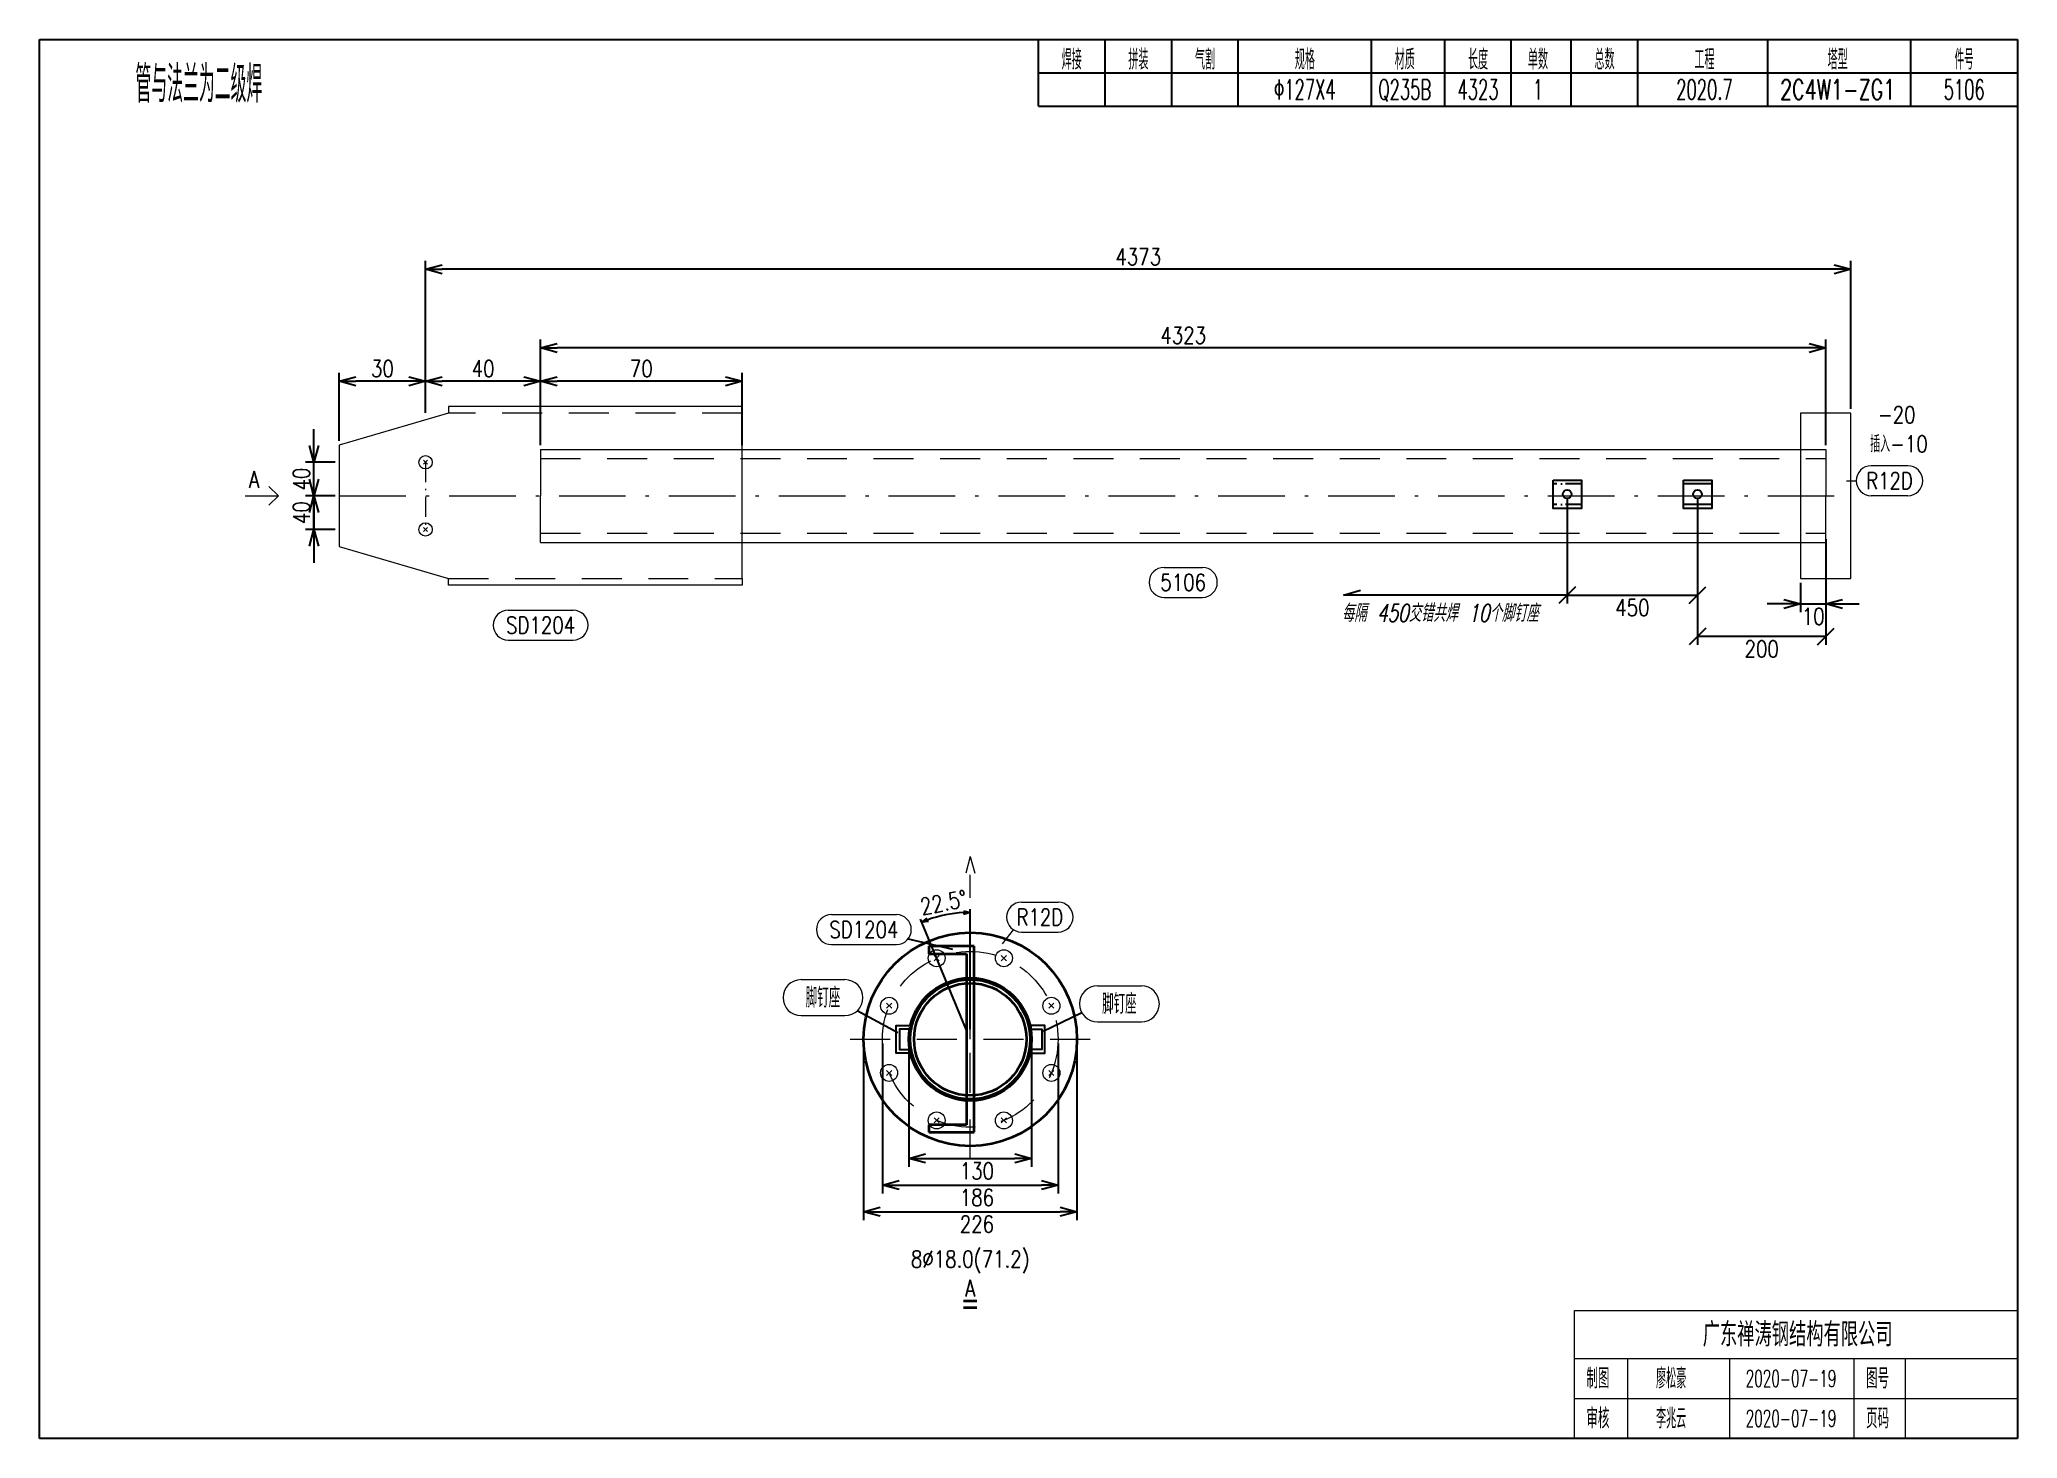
# Model space of a CAD drawing. Extents: x 154981 to 165753, y -86801 to -82885.
# Drawn here: x 157975.1 to 158272.1, y -84766.7 to -84556.7 of the extents above; entities that cross this region are included whole.
import ezdxf
from ezdxf.enums import TextEntityAlignment as Align

# ---------------------------------------------------------------- set-up
doc = ezdxf.new("R2010")
doc.units = 0
doc.header["$MEASUREMENT"] = 0
for name, pattern in [('ACAD_ISO10W100', [18, 12, -3, 0, -3]), ('一点画线', [5.2, 3, -1, 0.2, -1]), ('长一点画线', [16.5, 10, -3, 0.5, -3]), ('长虚线', [10, 6, -4])]:
    doc.linetypes.add(name, pattern=pattern)
doc.layers.get('0').update_dxf_attribs({"linetype": 'CONTINUOUS', "lineweight": 25})
doc.layers.get('Defpoints').update_dxf_attribs({"linetype": 'CONTINUOUS'})
doc.layers.add('12', color=7, linetype='CONTINUOUS')
doc.layers.add('4', color=7, linetype='CONTINUOUS', lineweight=25)
doc.layers.add('5', color=7, linetype='CONTINUOUS', lineweight=25)
doc.styles.add('DimFont', font='simplex.shx', dxfattribs={"width": 0.8, "bigfont": 'gbhzfs.shx'})
doc.styles.add('hz', font='txt.shx', dxfattribs={"width": 0.7, "oblique": 12, "bigfont": 'hztxt.shx'})
doc.styles.get("Standard").update_dxf_attribs({"font": 'simplex.shx', "width": 0.7, "height": 3, "bigfont": 'gbhzfs.shx'})
doc.dimstyles.new('DHDxfDimStyleOblique', dxfattribs={"dimtxt": 2.5, "dimasz": 2.5, "dimexe": 1.25, "dimexo": 0.625, "dimtad": 2, "dimtxsty": 'DimFont', "dimblk": 'OBLIQUE', "dimblk1": 'OBLIQUE', "dimblk2": 'OBLIQUE', "dimcen": 2.5, "dimadec": 0, "dimazin": 0, "dimtfac": 1, "dimtmove": 0, "dimatfit": 3, "dimfxl": 0, "dimarcsym": 0})
doc.dimstyles.new('DHDxfDimStyleOpen30', dxfattribs={"dimtxt": 2.5, "dimasz": 2.5, "dimexe": 1.25, "dimexo": 0.625, "dimtad": 2, "dimtxsty": 'DimFont', "dimblk": 'OPEN30', "dimblk1": 'OPEN30', "dimblk2": 'OPEN30', "dimcen": 2.5, "dimadec": 0, "dimazin": 0, "dimtfac": 1, "dimtmove": 0, "dimatfit": 3, "dimfxl": 0, "dimarcsym": 0})

msp = doc.modelspace()

# ---------------------------------------------------------------- texts
at = {"layer": '12', "color": 140, "style": 'hz', "oblique": 12, "width": 0.7}
msp.add_text('每隔 450交错共焊 10个脚钉座', height=2.625, dxfattribs=at).set_placement((158185.42533, -84642.61606), align=Align.MIDDLE)
at = {"layer": '4', "color": 1, "linetype": 'Continuous', "lineweight": 25}
for s, height, width, p in [('焊接', 3, 0.7, (158130.11666, -84559.66733)), ('拼装', 3, 0.7, (158140.11666, -84559.66733)), ('气割', 3, 0.7, (158150.11666, -84559.66733)), ('规格', 3, 0.7, (158165.11666, -84559.66733)), ('材质', 3, 0.7, (158180.11666, -84559.66733)), ('长度', 3, 0.7, (158191.11666, -84559.66733)), ('单数', 3, 0.7, (158200.11666, -84559.66733)), ('总数', 3, 0.7, (158210.11666, -84559.66733)), ('工程', 3, 0.7, (158225.11666, -84559.66733)), ('塔型', 3, 0.7, (158245.11666, -84559.66733)), ('件号', 3, 0.6, (158264.11666, -84559.66733)), ('管与法兰为二级焊', 5.5125, 0.6, (157999.04087, -84563.37392)), ('Φ127X4', 3, 0.6, (158165.11666, -84564.16733)), ('Q235B', 3, 0.6, (158180.11666, -84564.16733)), ('4323', 3, 0.6, (158191.11666, -84564.16733)), ('1', 3, 0.6, (158200.11666, -84564.16733)), ('2020.7', 3, 0.6, (158225.11666, -84564.16733)), ('2C4W1-ZG1', 3, 0.7, (158245.11666, -84564.16733)), ('5106', 3, 0.6, (158264.11666, -84564.16733))]:
    msp.add_text(s, height=height, dxfattribs=dict(at, width=width)).set_placement(p, align=Align.MIDDLE_CENTER)
at = {"layer": '4', "color": 1, "linetype": 'Continuous', "lineweight": 13}
msp.add_text('广东禅涛钢结构有限公司', height=3.6, dxfattribs=at).set_placement((158239.11666, -84751.06733), align=Align.MIDDLE_CENTER)
for s, height, width, p in [('制图', 3, 0.8, (158209.11666, -84757.66733)), ('廖松豪', 3, 0.7, (158220.11666, -84757.66733)), ('2020-07-19', 2.5, 0.6, (158238.11666, -84757.66733)), ('图号', 3, 0.8, (158251.11666, -84757.66733)), ('审核', 3, 0.8, (158209.11666, -84763.66733)), ('李兆云', 3, 0.7, (158220.11666, -84763.66733)), ('2020-07-19', 2.5, 0.6, (158238.11666, -84763.66733)), ('页码', 3, 0.8, (158251.11666, -84763.66733))]:
    msp.add_text(s, height=height, dxfattribs=dict(at, width=width)).set_placement(p, align=Align.MIDDLE_CENTER)
at = {"layer": '5', "color": 7, "linetype": 'Continuous', "lineweight": 18, "width": 0.8}
for s, p in [('-20', (158253.98707, -84612.99819)), ('插入-10', (158254.32016, -84617.37378)), ('8%%c18.0(71.2)', (158114.87043, -84739.75191))]:
    msp.add_text(s, height=2.5, dxfattribs=at).set_placement(p, align=Align.MIDDLE_CENTER)
at = {"layer": '5', "color": 6, "linetype": 'Continuous', "lineweight": 13, "width": 0.8}
for s, p in [('A', (158007.3393, -84622.70012)), ('5106', (158146.84666, -84638.15233)), ('SD1204', (158050.35666, -84644.57833)), ('SD1204', (158098.89669, -84690.28097))]:
    msp.add_text(s, height=2.5, dxfattribs=at).set_placement(p, align=Align.MIDDLE_CENTER)
at = {"layer": '5', "color": 6, "linetype": 'Continuous', "lineweight": 18, "width": 0.8}
for p in [(158252.90129, -84622.89308), (158125.31859, -84688.40759)]:
    msp.add_text('R12D', height=2.5, dxfattribs=at).set_placement(p, align=Align.MIDDLE_CENTER)
at = {"layer": '5', "color": 1, "linetype": 'Continuous', "lineweight": 18, "width": 0.8}
for p in [(158092.75979, -84700.49654), (158137.26586, -84701.43435)]:
    msp.add_text('脚钉座', height=3, dxfattribs=at).set_placement(p, align=Align.MIDDLE_CENTER)
at = {"layer": '5', "color": 6, "linetype": 'Continuous', "lineweight": 18, "width": 0.8}
msp.add_text('A', height=2.5, dxfattribs=at).set_placement((158114.87043, -84742.87691), align=Align.TOP_CENTER)

# ---------------------------------------------------------------- blocks, each defined once
blk = doc.blocks.new('_OPEN30')
at = {"color": 0, "linetype": 'ByBlock', "lineweight": -2}
for p, q in [((-1, 0.27), (0, 0)), ((0, 0), (-1, -0.27)), ((0, 0), (-1, 0))]:
    blk.add_line(p, q, dxfattribs=at)
blk = doc.blocks.new('*D58')
at = {"layer": '5', "color": 3, "linetype": 'Continuous', "lineweight": -2}
for p, q in [((158033.08, -84612.7), (158033.08, -84589.9)), ((158244.62, -84591.15), (158035.58, -84591.15)), ((158247.12, -84612.11), (158247.12, -84589.9))]:
    blk.add_line(p, q, dxfattribs=at)
at = {"layer": 'Defpoints', "color": 0, "linetype": 'Continuous'}
for p in [(158033.08, -84591.15), (158033.08, -84613.32), (158247.12, -84612.74)]:
    blk.add_point(p, dxfattribs=at)
at = {"layer": '5', "color": 3, "linetype": 'Continuous', "lineweight": -2, "xscale": 2.5, "yscale": 2.5, "zscale": 2.5, "rotation": 180}
blk.add_blockref('_OPEN30', (158033.08, -84591.15), dxfattribs=at)
at = {"layer": '5', "color": 3, "linetype": 'Continuous', "lineweight": -2, "xscale": 2.5, "yscale": 2.5, "zscale": 2.5}
blk.add_blockref('_OPEN30', (158247.12, -84591.15), dxfattribs=at)
at = {"layer": '5', "color": 6, "linetype": 'Continuous', "lineweight": 13, "insert": (158140.1, -84589.27), "char_height": 2.5, "attachment_point": 5, "line_spacing_factor": 0.6, "style": 'DimFont'}
blk.add_mtext('4373', dxfattribs=at)
blk = doc.blocks.new('*D59')
at = {"layer": '5', "color": 3, "linetype": 'Continuous', "lineweight": -2}
for p, q in [((158050.36, -84617.56), (158050.36, -84601.7)), ((158240.84, -84602.95), (158052.86, -84602.95)), ((158243.34, -84617.56), (158243.34, -84601.7))]:
    blk.add_line(p, q, dxfattribs=at)
at = {"layer": 'Defpoints', "color": 0, "linetype": 'Continuous'}
for p in [(158050.36, -84602.95), (158050.36, -84618.18), (158243.34, -84618.18)]:
    blk.add_point(p, dxfattribs=at)
at = {"layer": '5', "color": 3, "linetype": 'Continuous', "lineweight": -2, "xscale": 2.5, "yscale": 2.5, "zscale": 2.5, "rotation": 180}
blk.add_blockref('_OPEN30', (158050.36, -84602.95), dxfattribs=at)
at = {"layer": '5', "color": 3, "linetype": 'Continuous', "lineweight": -2, "xscale": 2.5, "yscale": 2.5, "zscale": 2.5}
blk.add_blockref('_OPEN30', (158243.34, -84602.95), dxfattribs=at)
at = {"layer": '5', "color": 6, "linetype": 'Continuous', "lineweight": 13, "insert": (158146.85, -84601.07), "char_height": 2.5, "attachment_point": 5, "line_spacing_factor": 0.6, "style": 'DimFont'}
blk.add_mtext('4323', dxfattribs=at)
blk = doc.blocks.new('*D60')
at = {"layer": '5', "color": 3, "linetype": 'Continuous', "lineweight": -2}
for p, q in [((158243.34, -84632.78), (158243.34, -84642.65)), ((158239.56, -84638.22), (158239.56, -84642.65)), ((158237.06, -84641.4), (158234.56, -84641.4)), ((158239.56, -84641.4), (158243.34, -84641.4)), ((158245.84, -84641.4), (158248.34, -84641.4))]:
    blk.add_line(p, q, dxfattribs=at)
at = {"layer": 'Defpoints', "color": 0, "linetype": 'Continuous'}
for p in [(158243.34, -84632.15), (158239.56, -84637.6), (158243.34, -84641.4)]:
    blk.add_point(p, dxfattribs=at)
at = {"layer": '5', "color": 3, "linetype": 'Continuous', "lineweight": -2, "xscale": 2.5, "yscale": 2.5, "zscale": 2.5}
blk.add_blockref('_OPEN30', (158239.56, -84641.4), dxfattribs=at)
at = {"layer": '5', "color": 3, "linetype": 'Continuous', "lineweight": -2, "xscale": 2.5, "yscale": 2.5, "zscale": 2.5, "rotation": 180}
blk.add_blockref('_OPEN30', (158243.34, -84641.4), dxfattribs=at)
at = {"layer": '5', "color": 6, "linetype": 'Continuous', "lineweight": 13, "insert": (158241.45, -84643.27), "char_height": 2.5, "attachment_point": 5, "line_spacing_factor": 0.6, "style": 'DimFont'}
blk.add_mtext('10', dxfattribs=at)
blk = doc.blocks.new('*D61')
at = {"layer": '5', "color": 3, "linetype": 'Continuous', "lineweight": -2}
for p, q in [((158016.32, -84617.63), (158016.32, -84615.13)), ((158019.49, -84620.13), (158015.07, -84620.13)), ((158016.32, -84625.17), (158016.32, -84620.13)), ((158019.49, -84625.17), (158015.07, -84625.17)), ((158016.32, -84627.67), (158016.32, -84630.17))]:
    blk.add_line(p, q, dxfattribs=at)
at = {"layer": 'Defpoints', "color": 0, "linetype": 'Continuous'}
for p in [(158016.32, -84620.13), (158020.12, -84620.13), (158020.12, -84625.17)]:
    blk.add_point(p, dxfattribs=at)
at = {"layer": '5', "color": 3, "linetype": 'Continuous', "lineweight": -2, "xscale": 2.5, "yscale": 2.5, "zscale": 2.5}
for p, rotation in [((158016.32, -84620.13), 270), ((158016.32, -84625.17), 90)]:
    blk.add_blockref('_OPEN30', p, dxfattribs=dict(at, rotation=rotation))
at = {"layer": '5', "color": 6, "linetype": 'Continuous', "lineweight": 13, "insert": (158014.44, -84622.65), "char_height": 2.5, "attachment_point": 5, "rotation": 90, "line_spacing_factor": 0.6, "style": 'DimFont'}
blk.add_mtext('40', dxfattribs=at)
blk = doc.blocks.new('*D62')
at = {"layer": '5', "color": 3, "linetype": 'Continuous', "lineweight": -2}
for p, q in [((158016.32, -84622.67), (158016.32, -84620.17)), ((158019.49, -84625.17), (158015.07, -84625.17)), ((158016.32, -84630.21), (158016.32, -84625.17)), ((158019.49, -84630.21), (158015.07, -84630.21)), ((158016.32, -84632.71), (158016.32, -84635.21))]:
    blk.add_line(p, q, dxfattribs=at)
at = {"layer": 'Defpoints', "color": 0, "linetype": 'Continuous'}
for p in [(158016.32, -84625.17), (158020.12, -84625.17), (158020.12, -84630.21)]:
    blk.add_point(p, dxfattribs=at)
at = {"layer": '5', "color": 3, "linetype": 'Continuous', "lineweight": -2, "xscale": 2.5, "yscale": 2.5, "zscale": 2.5}
for p, rotation in [((158016.32, -84625.17), 270), ((158016.32, -84630.21), 90)]:
    blk.add_blockref('_OPEN30', p, dxfattribs=dict(at, rotation=rotation))
at = {"layer": '5', "color": 6, "linetype": 'Continuous', "lineweight": 13, "insert": (158014.44, -84627.69), "char_height": 2.5, "attachment_point": 5, "rotation": 90, "line_spacing_factor": 0.6, "style": 'DimFont'}
blk.add_mtext('40', dxfattribs=at)
blk = doc.blocks.new('*D63')
at = {"layer": '5', "color": 3, "linetype": 'Continuous', "lineweight": -2}
for p, q in [((158020.12, -84616.92), (158020.12, -84606.7)), ((158030.58, -84607.95), (158022.62, -84607.95)), ((158033.08, -84611.12), (158033.08, -84606.7))]:
    blk.add_line(p, q, dxfattribs=at)
at = {"layer": 'Defpoints', "color": 0, "linetype": 'Continuous'}
for p in [(158020.12, -84607.95), (158033.08, -84611.75), (158020.12, -84617.54)]:
    blk.add_point(p, dxfattribs=at)
at = {"layer": '5', "color": 3, "linetype": 'Continuous', "lineweight": -2, "xscale": 2.5, "yscale": 2.5, "zscale": 2.5, "rotation": 180}
blk.add_blockref('_OPEN30', (158020.12, -84607.95), dxfattribs=at)
at = {"layer": '5', "color": 3, "linetype": 'Continuous', "lineweight": -2, "xscale": 2.5, "yscale": 2.5, "zscale": 2.5}
blk.add_blockref('_OPEN30', (158033.08, -84607.95), dxfattribs=at)
at = {"layer": '5', "color": 6, "linetype": 'Continuous', "lineweight": 13, "insert": (158026.6, -84606.07), "char_height": 2.5, "attachment_point": 5, "line_spacing_factor": 0.6, "style": 'DimFont'}
blk.add_mtext('30', dxfattribs=at)
blk = doc.blocks.new('*D64')
at = {"layer": '5', "color": 3, "linetype": 'Continuous', "lineweight": -2}
for p, q in [((158033.08, -84611.12), (158033.08, -84606.7)), ((158047.86, -84607.95), (158035.58, -84607.95)), ((158050.36, -84617.56), (158050.36, -84606.7))]:
    blk.add_line(p, q, dxfattribs=at)
at = {"layer": 'Defpoints', "color": 0, "linetype": 'Continuous'}
for p in [(158033.08, -84607.95), (158033.08, -84611.75), (158050.36, -84618.18)]:
    blk.add_point(p, dxfattribs=at)
at = {"layer": '5', "color": 3, "linetype": 'Continuous', "lineweight": -2, "xscale": 2.5, "yscale": 2.5, "zscale": 2.5, "rotation": 180}
blk.add_blockref('_OPEN30', (158033.08, -84607.95), dxfattribs=at)
at = {"layer": '5', "color": 3, "linetype": 'Continuous', "lineweight": -2, "xscale": 2.5, "yscale": 2.5, "zscale": 2.5}
blk.add_blockref('_OPEN30', (158050.36, -84607.95), dxfattribs=at)
at = {"layer": '5', "color": 6, "linetype": 'Continuous', "lineweight": 13, "insert": (158041.72, -84606.07), "char_height": 2.5, "attachment_point": 5, "line_spacing_factor": 0.6, "style": 'DimFont'}
blk.add_mtext('40', dxfattribs=at)
blk = doc.blocks.new('*D65')
at = {"layer": '5', "color": 3, "linetype": 'Continuous', "lineweight": -2}
for p, q in [((158050.36, -84617.56), (158050.36, -84606.7)), ((158078.1, -84607.95), (158052.86, -84607.95)), ((158080.6, -84617.56), (158080.6, -84606.7))]:
    blk.add_line(p, q, dxfattribs=at)
at = {"layer": 'Defpoints', "color": 0, "linetype": 'Continuous'}
for p in [(158050.36, -84607.95), (158050.36, -84618.18), (158080.6, -84618.18)]:
    blk.add_point(p, dxfattribs=at)
at = {"layer": '5', "color": 3, "linetype": 'Continuous', "lineweight": -2, "xscale": 2.5, "yscale": 2.5, "zscale": 2.5, "rotation": 180}
blk.add_blockref('_OPEN30', (158050.36, -84607.95), dxfattribs=at)
at = {"layer": '5', "color": 3, "linetype": 'Continuous', "lineweight": -2, "xscale": 2.5, "yscale": 2.5, "zscale": 2.5}
blk.add_blockref('_OPEN30', (158080.6, -84607.95), dxfattribs=at)
at = {"layer": '5', "color": 6, "linetype": 'Continuous', "lineweight": 13, "insert": (158065.48, -84606.07), "char_height": 2.5, "attachment_point": 5, "line_spacing_factor": 0.6, "style": 'DimFont'}
blk.add_mtext('70', dxfattribs=at)
blk = doc.blocks.new('板孔默认')
at = {"layer": '5', "color": 7, "linetype": 'Continuous', "lineweight": 13}
for p, q in [((-0.3, -0.3), (0.3, 0.3)), ((0.3, -0.3), (-0.3, 0.3))]:
    blk.add_line(p, q, dxfattribs=at)
blk.add_circle((0, 0), 1, dxfattribs=at)
blk = doc.blocks.new('*D985')
at = {"layer": '5', "color": 134, "linetype": 'Continuous', "lineweight": -2}
for p, q in [((158098.85, -84707.38), (158098.85, -84733.88)), ((158130.89, -84707.38), (158130.89, -84733.88)), ((158101.35, -84732.63), (158128.39, -84732.63))]:
    blk.add_line(p, q, dxfattribs=at)
at = {"layer": 'Defpoints', "color": 0, "linetype": 'Continuous'}
for p in [(158098.85, -84706.75), (158130.89, -84706.75), (158130.89, -84732.63)]:
    blk.add_point(p, dxfattribs=at)
at = {"layer": '5', "color": 134, "linetype": 'Continuous', "lineweight": -2, "xscale": 2.5, "yscale": 2.5, "zscale": 2.5, "rotation": 180}
blk.add_blockref('_OPEN30', (158098.85, -84732.63), dxfattribs=at)
at = {"layer": '5', "color": 134, "linetype": 'Continuous', "lineweight": -2, "xscale": 2.5, "yscale": 2.5, "zscale": 2.5}
blk.add_blockref('_OPEN30', (158130.89, -84732.63), dxfattribs=at)
at = {"layer": '5', "color": 134, "linetype": 'Continuous', "lineweight": 18, "insert": (158115.87, -84734.5), "char_height": 2.5, "attachment_point": 5, "line_spacing_factor": 0.6, "style": 'DimFont'}
blk.add_mtext('226', dxfattribs=at)
blk = doc.blocks.new('*D984')
at = {"layer": '5', "color": 134, "linetype": 'Continuous', "lineweight": -2}
for p, q in [((158105.66, -84707.38), (158105.66, -84725.88)), ((158124.08, -84707.38), (158124.08, -84725.88)), ((158108.16, -84724.63), (158121.58, -84724.63))]:
    blk.add_line(p, q, dxfattribs=at)
at = {"layer": 'Defpoints', "color": 0, "linetype": 'Continuous'}
for p in [(158105.66, -84706.75), (158124.08, -84706.75), (158124.08, -84724.63)]:
    blk.add_point(p, dxfattribs=at)
at = {"layer": '5', "color": 134, "linetype": 'Continuous', "lineweight": -2, "xscale": 2.5, "yscale": 2.5, "zscale": 2.5, "rotation": 180}
blk.add_blockref('_OPEN30', (158105.66, -84724.63), dxfattribs=at)
at = {"layer": '5', "color": 134, "linetype": 'Continuous', "lineweight": -2, "xscale": 2.5, "yscale": 2.5, "zscale": 2.5}
blk.add_blockref('_OPEN30', (158124.08, -84724.63), dxfattribs=at)
at = {"layer": '5', "color": 134, "linetype": 'Continuous', "lineweight": 18, "insert": (158115.87, -84726.5), "char_height": 2.5, "attachment_point": 5, "line_spacing_factor": 0.6, "style": 'DimFont'}
blk.add_mtext('130', dxfattribs=at)
blk = doc.blocks.new('*D983')
at = {"layer": '5', "color": 134, "linetype": 'Continuous', "lineweight": -2}
for p, q in [((158101.69, -84707.38), (158101.69, -84729.88)), ((158128.05, -84707.38), (158128.05, -84729.88)), ((158104.19, -84728.63), (158125.55, -84728.63))]:
    blk.add_line(p, q, dxfattribs=at)
at = {"layer": 'Defpoints', "color": 0, "linetype": 'Continuous'}
for p in [(158101.69, -84706.75), (158128.05, -84706.75), (158128.05, -84728.63)]:
    blk.add_point(p, dxfattribs=at)
at = {"layer": '5', "color": 134, "linetype": 'Continuous', "lineweight": -2, "xscale": 2.5, "yscale": 2.5, "zscale": 2.5, "rotation": 180}
blk.add_blockref('_OPEN30', (158101.69, -84728.63), dxfattribs=at)
at = {"layer": '5', "color": 134, "linetype": 'Continuous', "lineweight": -2, "xscale": 2.5, "yscale": 2.5, "zscale": 2.5}
blk.add_blockref('_OPEN30', (158128.05, -84728.63), dxfattribs=at)
at = {"layer": '5', "color": 134, "linetype": 'Continuous', "lineweight": 18, "insert": (158115.87, -84730.5), "char_height": 2.5, "attachment_point": 5, "line_spacing_factor": 0.6, "style": 'DimFont'}
blk.add_mtext('186', dxfattribs=at)
blk = doc.blocks.new('*D982')
at = {"layer": '5', "color": 3, "linetype": 'Continuous', "lineweight": -2}
for p, q in [((158114.3, -84705.37), (158107.39, -84688.7)), ((158114.87, -84705.25), (158114.87, -84687.21))]:
    blk.add_line(p, q, dxfattribs=at)
blk.add_arc((158114.87, -84706.75), 19.04, 93.0094, 109.4906, dxfattribs=at)
at = {"layer": 'Defpoints', "color": 0, "linetype": 'Continuous'}
for p in [(158109.94, -84688.36), (158114.49, -84705.83), (158114.87, -84705.75), (158114.87, -84706.75)]:
    blk.add_point(p, dxfattribs=at)
at = {"layer": '5', "color": 3, "linetype": 'Continuous', "lineweight": -2}
for p, rotation in [((158107.58, -84689.16), 200.9953045505212), ((158114.87, -84687.71), 1.504695451609335)]:
    blk.add_blockref('_OPEN30', p, dxfattribs=dict(at, rotation=rotation))
at = {"layer": '5', "color": 6, "linetype": 'Continuous', "lineweight": 18, "insert": (158110.86, -84686.22), "char_height": 2.5, "attachment_point": 5, "rotation": 11.0623, "style": 'DimFont'}
blk.add_mtext('22.5%%d', dxfattribs=at)
blk = doc.blocks.new('_OBLIQUE')
at = {"color": 0, "linetype": 'ByBlock', "lineweight": -2}
blk.add_line((-0.5, -0.5), (0.5, 0.5), dxfattribs=at)
blk = doc.blocks.new('*D986')
at = {"color": 0, "linetype": 'Continuous', "lineweight": -2}
for p, q in [((158204.51, -84625.54), (158204.51, -84641.32)), ((158224.08, -84625.54), (158224.08, -84641.32)), ((158204.51, -84640.07), (158224.08, -84640.07))]:
    blk.add_line(p, q, dxfattribs=at)
at = {"layer": 'Defpoints', "color": 0, "linetype": 'Continuous'}
for p in [(158204.51, -84624.92), (158224.08, -84624.92), (158224.08, -84640.07)]:
    blk.add_point(p, dxfattribs=at)
at = {"color": 0, "linetype": 'Continuous', "lineweight": -2, "xscale": 2.5, "yscale": 2.5, "zscale": 2.5, "rotation": 180}
blk.add_blockref('_OBLIQUE', (158204.51, -84640.07), dxfattribs=at)
at = {"color": 0, "linetype": 'Continuous', "lineweight": -2, "xscale": 2.5, "yscale": 2.5, "zscale": 2.5}
blk.add_blockref('_OBLIQUE', (158224.08, -84640.07), dxfattribs=at)
at = {"color": 0, "linetype": 'Continuous', "insert": (158214.3, -84641.94), "char_height": 2.5, "attachment_point": 5, "style": 'DimFont'}
blk.add_mtext('450', dxfattribs=at)
blk = doc.blocks.new('*D987')
at = {"color": 0, "linetype": 'Continuous', "lineweight": -2}
for p, q in [((158224.08, -84625.54), (158224.08, -84647.52)), ((158243.34, -84631.67), (158243.34, -84647.52)), ((158243.34, -84646.27), (158224.08, -84646.27))]:
    blk.add_line(p, q, dxfattribs=at)
at = {"layer": 'Defpoints', "color": 0, "linetype": 'Continuous'}
for p in [(158224.08, -84624.92), (158243.34, -84631.04), (158224.08, -84646.27)]:
    blk.add_point(p, dxfattribs=at)
at = {"color": 0, "linetype": 'Continuous', "lineweight": -2, "xscale": 2.5, "yscale": 2.5, "zscale": 2.5, "rotation": 180}
blk.add_blockref('_OBLIQUE', (158224.08, -84646.27), dxfattribs=at)
at = {"color": 0, "linetype": 'Continuous', "lineweight": -2, "xscale": 2.5, "yscale": 2.5, "zscale": 2.5}
blk.add_blockref('_OBLIQUE', (158243.34, -84646.27), dxfattribs=at)
at = {"color": 0, "linetype": 'Continuous', "insert": (158233.71, -84648.15), "char_height": 2.5, "attachment_point": 5, "style": 'DimFont'}
blk.add_mtext('200', dxfattribs=at)
blk = doc.blocks.new('CTDHK')
at = {"color": 0, "linetype": 'Continuous'}
for p, q in [((0, 210), (297, 210)), ((0, 0), (0, 210)), ((297, 210), (297, 0)), ((297, 0), (0, 0))]:
    blk.add_line(p, q, dxfattribs=at)

# ---------------------------------------------------------------- dimensions: what is measured, and where the dimension line sits
at = {"color": 0, "linetype": 'Continuous'}
for base, p1, text, picture, middle in [((158224.08167, -84640.06708), (158204.51328, -84624.91833), '450', '*D986', (158214.29748, -84641.94208)), ((158224.08167, -84646.27005), (158243.33666, -84631.04133), '200', '*D987', (158233.70917, -84648.14505))]:
    dim = msp.add_linear_dim(base=base, p1=p1, p2=(158224.08167, -84624.91833), text=text, dimstyle='DHDxfDimStyleOblique', dxfattribs=at)
    dim.commit()
    dim.dimension.update_dxf_attribs({"geometry": picture, "text_midpoint": middle})
at = {"layer": '5', "color": 6, "linetype": 'Continuous', "lineweight": 13}
for base, p1, p2, text, picture, middle in [((158033.07666, -84591.14533), (158247.11666, -84612.73733), (158033.07666, -84613.32433), '4373', '*D58', (158140.09666, -84591.14533)), ((158050.35666, -84602.94833), (158243.33666, -84618.18233), (158050.35666, -84618.18233), '4323', '*D59', (158146.84666, -84602.94833)), ((158020.11666, -84607.94833), (158033.07666, -84611.74833), (158020.11666, -84617.54433), '30', '*D63', (158026.59666, -84607.94833)), ((158033.07666, -84607.94833), (158050.35666, -84618.18233), (158033.07666, -84611.74833), '40', '*D64', (158041.71666, -84607.94833)), ((158050.35666, -84607.94833), (158080.59666, -84618.18233), (158050.35666, -84618.18233), '70', '*D65', (158065.47666, -84607.94833)), ((158243.33666, -84641.39733), (158239.55666, -84637.59733), (158243.33666, -84632.15233), '10', '*D60', (158241.44666, -84641.39733))]:
    dim = msp.add_linear_dim(base=base, p1=p1, p2=p2, text=text, dimstyle='DHDxfDimStyleOpen30', override={"dimtxt": 2.5, "dimclrd": 3, "dimclre": 3, "dimclrt": 6}, dxfattribs=at)
    dim.commit()
    dim.dimension.update_dxf_attribs({"geometry": picture, "text_midpoint": middle, "dimtype": 160})
for base, p1, p2, picture, middle in [((158016.31666, -84620.12733), (158020.11666, -84625.16733), (158020.11666, -84620.12733), '*D61', (158016.31666, -84622.64733)), ((158016.31666, -84625.16733), (158020.11666, -84630.20733), (158020.11666, -84625.16733), '*D62', (158016.31666, -84627.68733))]:
    dim = msp.add_linear_dim(base=base, p1=p1, p2=p2, angle=90, text='40', dimstyle='DHDxfDimStyleOpen30', override={"dimtxt": 2.5, "dimclrd": 3, "dimclre": 3, "dimclrt": 6}, dxfattribs=at)
    dim.commit()
    dim.dimension.update_dxf_attribs({"geometry": picture, "text_midpoint": middle, "dimtype": 160})
at = {"layer": '5', "color": 3, "linetype": 'Continuous', "lineweight": 18}
dim = msp.add_angular_dim_3p(base=(158109.9422, -84688.35954), center=(158114.87043, -84706.75191), p1=(158114.87043, -84705.75191), p2=(158114.48774, -84705.82803), text='22.5%%d', dimstyle='DHDxfDimStyleOpen30', override={"dimasz": 1, "dimexe": 0.5, "dimexo": 0.5, "dimclrd": 3, "dimclre": 3, "dimclrt": 6}, dxfattribs=at)
dim.commit()
dim.dimension.update_dxf_attribs({"geometry": '*D982', "text_midpoint": (158111.21686, -84688.06453), "dimtype": 165})
at = {"layer": '5', "color": 134, "linetype": 'Continuous', "lineweight": 18}
for base, p1, p2, text, picture, middle in [((158130.88617, -84732.62691), (158098.85468, -84706.75191), (158130.88617, -84706.75191), '226', '*D985', (158115.87043, -84732.62691)), ((158128.05153, -84728.62691), (158101.68932, -84706.75191), (158128.05153, -84706.75191), '186', '*D983', (158115.87043, -84728.62691)), ((158124.08302, -84724.62691), (158105.65783, -84706.75191), (158124.08302, -84706.75191), '130', '*D984', (158115.87043, -84724.62691))]:
    dim = msp.add_linear_dim(base=base, p1=p1, p2=p2, angle=0, text=text, dimstyle='DHDxfDimStyleOpen30', override={"dimtxt": 2.5, "dimclrd": 134, "dimclre": 134, "dimclrt": 134}, dxfattribs=at)
    dim.commit()
    dim.dimension.update_dxf_attribs({"geometry": picture, "text_midpoint": middle, "dimtype": 161})

# ---------------------------------------------------------------- linework, layer by layer
at = {"color": 0, "linetype": 'ACAD_ISO10W100', "ltscale": 0.2}
for p, q in [((158206.65215, -84623.35033), (158202.38528, -84623.35033)), ((158206.65215, -84626.48633), (158202.38528, -84626.48633))]:
    msp.add_line(p, q, dxfattribs=at)
at = {"color": 0, "linetype": 'Continuous'}
for p, q in [((158226.22054, -84623.35033), (158221.95367, -84623.35033)), ((158226.22054, -84626.48633), (158221.95367, -84626.48633))]:
    msp.add_line(p, q, dxfattribs=at)
at = {"color": 3, "linetype": 'Continuous'}
for p, q in [((158105.53344, -84691.65862), (158112.19895, -84693.19753)), ((158097.88902, -84702.43128), (158104.01768, -84705.72735)), ((158125.82591, -84705.50672), (158131.54779, -84702.75242))]:
    msp.add_line(p, q, dxfattribs=at)
at = {"color": 0, "linetype": 'Continuous'}
for points in [[(158202.38528, -84622.79033), (158206.64128, -84622.79033), (158206.64128, -84627.04633), (158202.38528, -84627.04633)], [(158221.95367, -84622.79033), (158226.20967, -84622.79033), (158226.20967, -84627.04633), (158221.95367, -84627.04633)]]:
    msp.add_lwpolyline(points, close=True, dxfattribs=at)
at = {"color": 3, "linetype": 'Continuous'}
for points in [[(158106.06481, -84705.20901), (158104.22934, -84705.20901), (158104.22934, -84708.30396), (158106.05415, -84708.30396), (158106.05415, -84708.80901), (158103.7413, -84708.80901), (158103.7413, -84704.6859), (158106.04747, -84704.6859), (158106.06481, -84705.20901)], [(158123.7708, -84705.20901), (158125.60626, -84705.20901), (158125.60626, -84708.30396), (158123.78145, -84708.30396), (158123.78145, -84708.80901), (158126.09431, -84708.80901), (158126.09431, -84704.6859), (158123.78813, -84704.6859), (158123.7708, -84705.20901)]]:
    msp.add_lwpolyline(points, dxfattribs=at)
at = {"color": 0, "linetype": 'Continuous'}
for centre in [(158204.51328, -84624.91833), (158224.08167, -84624.91833)]:
    msp.add_circle(centre, 0.65504, dxfattribs=at)
at = {"layer": '12'}
for p, q in [((158170.91052, -84640.06708), (158173.45827, -84639.3304)), ((158204.51328, -84640.06708), (158170.91052, -84640.06708))]:
    msp.add_line(p, q, dxfattribs=at)
at = {"layer": '4', "color": 1, "linetype": 'Continuous', "lineweight": 25}
for p, q in [((158125.11666, -84566.66733), (158125.11666, -84556.66733)), ((158135.11666, -84566.66733), (158135.11666, -84556.66733)), ((158145.11666, -84566.66733), (158145.11666, -84556.66733)), ((158155.11666, -84566.66733), (158155.11666, -84556.66733)), ((158175.11666, -84566.66733), (158175.11666, -84556.66733)), ((158186.11666, -84566.66733), (158186.11666, -84556.66733)), ((158196.11666, -84566.66733), (158196.11666, -84556.66733)), ((158205.11666, -84566.66733), (158205.11666, -84556.66733)), ((158215.11666, -84566.66733), (158215.11666, -84556.66733)), ((158234.61666, -84566.66733), (158234.61666, -84556.66733)), ((158256.11666, -84566.66733), (158256.11666, -84556.66733)), ((158125.11666, -84561.66733), (158272.11666, -84561.66733)), ((158125.11666, -84566.66733), (158272.11666, -84566.66733))]:
    msp.add_line(p, q, dxfattribs=at)
at = {"layer": '4', "color": 1, "linetype": 'Continuous', "lineweight": 18}
for p, q in [((158205.61666, -84766.66733), (158205.61666, -84747.46733)), ((158205.61666, -84747.46733), (158272.11666, -84747.46733)), ((158205.61666, -84754.66733), (158272.11666, -84754.66733)), ((158213.61666, -84766.66733), (158213.61666, -84754.66733)), ((158228.91666, -84766.66733), (158228.91666, -84754.66733)), ((158247.61666, -84766.66733), (158247.61666, -84754.66733)), ((158255.31666, -84766.66733), (158255.31666, -84754.66733)), ((158205.61666, -84760.66733), (158272.11666, -84760.66733))]:
    msp.add_line(p, q, dxfattribs=at)
msp.add_lwpolyline([(157975.11666, -84556.66733), (157975.11666, -84766.66733), (158272.11666, -84766.66733), (158272.11666, -84556.66733)], close=True, dxfattribs=at)
at = {"layer": '5', "color": 7, "linetype": 'Continuous', "lineweight": 13}
for p, q in [((158036.53266, -84611.74833), (158036.53266, -84612.75633)), ((158080.59666, -84611.74833), (158036.53266, -84611.74833)), ((158080.59666, -84612.75633), (158080.59666, -84611.74833)), ((158036.53266, -84612.75633), (158020.11666, -84617.54433)), ((158080.59666, -84637.57833), (158080.59666, -84612.75633)), ((158020.11666, -84617.54433), (158020.11666, -84632.79033)), ((158050.35666, -84618.18233), (158050.35666, -84625.16733)), ((158050.35666, -84618.18233), (158243.33666, -84618.18233)), ((158243.33666, -84618.18233), (158243.33666, -84625.16733)), ((158032.77666, -84619.82733), (158033.37666, -84620.42733)), ((158033.37666, -84619.82733), (158032.77666, -84620.42733)), ((158050.35666, -84632.15233), (158050.35666, -84625.16733)), ((158243.33666, -84632.15233), (158243.33666, -84625.16733)), ((158032.77666, -84629.90733), (158033.37666, -84630.50733)), ((158033.37666, -84629.90733), (158032.77666, -84630.50733)), ((158020.11666, -84632.79033), (158036.53266, -84637.57833)), ((158050.35666, -84632.15233), (158243.33666, -84632.15233)), ((158036.53266, -84638.58633), (158036.53266, -84637.57833)), ((158080.59666, -84638.58633), (158036.53266, -84638.58633)), ((158080.59666, -84637.57833), (158080.59666, -84638.58633))]:
    msp.add_line(p, q, dxfattribs=at)
at = {"layer": '5', "color": 7, "linetype": '长虚线', "lineweight": 13}
for p, q in [((158080.59666, -84612.75633), (158036.53266, -84612.75633)), ((158050.35666, -84619.57933), (158243.33666, -84619.57933)), ((158050.35666, -84630.75533), (158243.33666, -84630.75533)), ((158036.53266, -84637.57833), (158080.59666, -84637.57833))]:
    msp.add_line(p, q, dxfattribs=at)
at = {"layer": '5', "color": 240, "linetype": '一点画线', "lineweight": 13}
for p, q in [((158033.07666, -84620.12733), (158033.07666, -84620.12733)), ((158033.07666, -84620.12733), (158033.07666, -84630.20733)), ((158033.07666, -84630.20733), (158033.07666, -84630.20733))]:
    msp.add_line(p, q, dxfattribs=at)
at = {"layer": '5', "color": 3, "linetype": 'Continuous', "lineweight": 18}
for p, q in [((158255.65129, -84620.64308), (158250.15129, -84620.64308)), ((158246.43357, -84622.89308), (158247.90129, -84622.89308)), ((158255.65129, -84625.14308), (158250.15129, -84625.14308)), ((158122.56859, -84686.15759), (158128.06859, -84686.15759)), ((158119.69572, -84692.41278), (158121.3571, -84690.30772)), ((158122.56859, -84690.65759), (158128.06859, -84690.65759))]:
    msp.add_line(p, q, dxfattribs=at)
at = {"layer": '5', "color": 6, "linetype": 'Continuous', "lineweight": 13}
for p, q in [((158010.98066, -84625.16733), (158009.56645, -84623.75312)), ((158005.98066, -84625.16733), (158010.98066, -84625.16733)), ((158010.98066, -84625.16733), (158009.56645, -84626.58155))]:
    msp.add_line(p, q, dxfattribs=at)
at = {"layer": '5', "color": 240, "linetype": '长一点画线', "lineweight": 13}
msp.add_line((158020.11666, -84625.16733), (158247.11666, -84625.16733), dxfattribs=at)
at = {"layer": '5', "color": 3, "linetype": 'Continuous', "lineweight": 13}
for p, q in [((158143.97166, -84635.90233), (158149.72166, -84635.90233)), ((158143.97166, -84640.40233), (158149.72166, -84640.40233)), ((158045.48166, -84642.32833), (158055.23166, -84642.32833)), ((158045.48166, -84646.82833), (158055.23166, -84646.82833)), ((158094.02169, -84688.03097), (158103.77169, -84688.03097)), ((158094.02169, -84692.53097), (158103.77169, -84692.53097))]:
    msp.add_line(p, q, dxfattribs=at)
at = {"layer": '5', "color": 7, "linetype": '长一点画线', "lineweight": 18}
for p, q in [((158114.87043, -84679.29206), (158114.20055, -84681.79206)), ((158114.87043, -84679.29206), (158114.20055, -84681.79206)), ((158114.87043, -84679.29206), (158115.5403, -84681.79206)), ((158114.87043, -84679.29206), (158115.5403, -84681.79206)), ((158114.87043, -84685.50191), (158114.87043, -84682.0534)), ((158114.87043, -84706.75191), (158114.87043, -84688.00191))]:
    msp.add_line(p, q, dxfattribs=at)
at = {"layer": '5', "color": 240, "linetype": '长虚线', "lineweight": 18}
for p, q in [((158114.87043, -84724.76766), (158114.87043, -84688.73616)), ((158096.85468, -84706.75191), (158132.88617, -84706.75191))]:
    msp.add_line(p, q, dxfattribs=at)
at = {"layer": '5', "color": 7, "linetype": 'Continuous', "lineweight": 35}
for p, q in [((158115.43735, -84692.79128), (158108.6342, -84692.79128)), ((158108.6342, -84692.79128), (158108.6342, -84693.92514)), ((158108.6342, -84693.92514), (158114.3035, -84693.92514)), ((158114.3035, -84693.92514), (158114.3035, -84719.57868)), ((158115.43735, -84720.71254), (158115.43735, -84692.79128)), ((158108.6342, -84719.57868), (158108.6342, -84720.71254)), ((158114.3035, -84719.57868), (158108.6342, -84719.57868)), ((158108.6342, -84720.71254), (158115.43735, -84720.71254))]:
    msp.add_line(p, q, dxfattribs=at)
at = {"layer": '5', "color": 1, "linetype": 'Continuous', "lineweight": 18}
for p, q in [((158089.45979, -84697.79654), (158096.05979, -84697.79654)), ((158133.96586, -84698.73435), (158140.56586, -84698.73435)), ((158089.45979, -84703.19654), (158096.05979, -84703.19654)), ((158133.96586, -84704.13435), (158140.56586, -84704.13435))]:
    msp.add_line(p, q, dxfattribs=at)
at = {"layer": '5', "color": 3, "linetype": 'Continuous', "lineweight": 35}
for p, q in [((158113.87043, -84746.00191), (158115.87043, -84746.00191)), ((158113.87043, -84747.00191), (158115.87043, -84747.00191))]:
    msp.add_line(p, q, dxfattribs=at)
at = {"layer": '5', "color": 7, "linetype": 'Continuous', "lineweight": 13}
msp.add_lwpolyline([(158239.55666, -84612.73733), (158239.55666, -84637.59733), (158247.11666, -84637.59733), (158247.11666, -84612.73733)], close=True, dxfattribs=at)
for centre in [(158033.07666, -84620.12733), (158033.07666, -84630.20733)]:
    msp.add_circle(centre, 1, dxfattribs=at)
at = {"layer": '5', "color": 7, "linetype": 'Continuous', "lineweight": 35}
for radius in [16.01575, 9.2126, 9, 9, 8.43307, 8.43307]:
    msp.add_circle((158114.87043, -84706.75191), radius, dxfattribs=at)
at = {"layer": '5', "color": 240, "linetype": '长虚线', "lineweight": 18}
msp.add_circle((158114.87043, -84706.75191), 13.1811, dxfattribs=at)
at = {"layer": '5', "color": 3, "linetype": 'Continuous', "lineweight": 18}
for centre, start, end in [((158250.15129, -84622.89308), 90, 270), ((158255.65129, -84622.89308), 270, 90), ((158122.56859, -84688.40759), 90, 270), ((158128.06859, -84688.40759), 270, 90)]:
    msp.add_arc(centre, 2.25, start, end, dxfattribs=at)
at = {"layer": '5', "color": 3, "linetype": 'Continuous', "lineweight": 13}
for centre, start, end in [((158143.97166, -84638.15233), 90, 270), ((158149.72166, -84638.15233), 270, 90), ((158045.48166, -84644.57833), 90, 270), ((158055.23166, -84644.57833), 270, 90), ((158094.02169, -84690.28097), 90, 270), ((158103.77169, -84690.28097), 270, 90)]:
    msp.add_arc(centre, 2.25, start, end, dxfattribs=at)
at = {"layer": '5', "color": 1, "linetype": 'Continuous', "lineweight": 18}
for centre, start, end in [((158089.45979, -84700.49654), 90, 270), ((158096.05979, -84700.49654), 270, 90), ((158133.96586, -84701.43435), 90, 270), ((158140.56586, -84701.43435), 270, 90)]:
    msp.add_arc(centre, 2.7, start, end, dxfattribs=at)

# ---------------------------------------------------------------- block references
at = {"color": 2, "linetype": 'Continuous'}
msp.add_blockref('CTDHK', (157975.11666, -84766.66733), dxfattribs=at)
at = {"layer": '5', "color": 7, "linetype": 'Continuous', "lineweight": 35, "xscale": 1.276000000012573, "yscale": 1.275999999998021, "zscale": 1.276}
for p in [(158109.82624, -84694.57416), (158119.91461, -84694.57416), (158102.69267, -84701.70772), (158127.04818, -84701.70772), (158102.69267, -84711.7961), (158127.04818, -84711.7961), (158109.82624, -84718.92966), (158119.91461, -84718.92966)]:
    msp.add_blockref('板孔默认', p, dxfattribs=at)

msp.set_redraw_order([(e.dxf.handle, doc.entitydb.next_handle()) for e in msp.query("TEXT MTEXT ATTDEF DIMENSION ARC_DIMENSION")])  # texts and dimensions are drawn at this point

doc.saveas('drawing.dxf')
